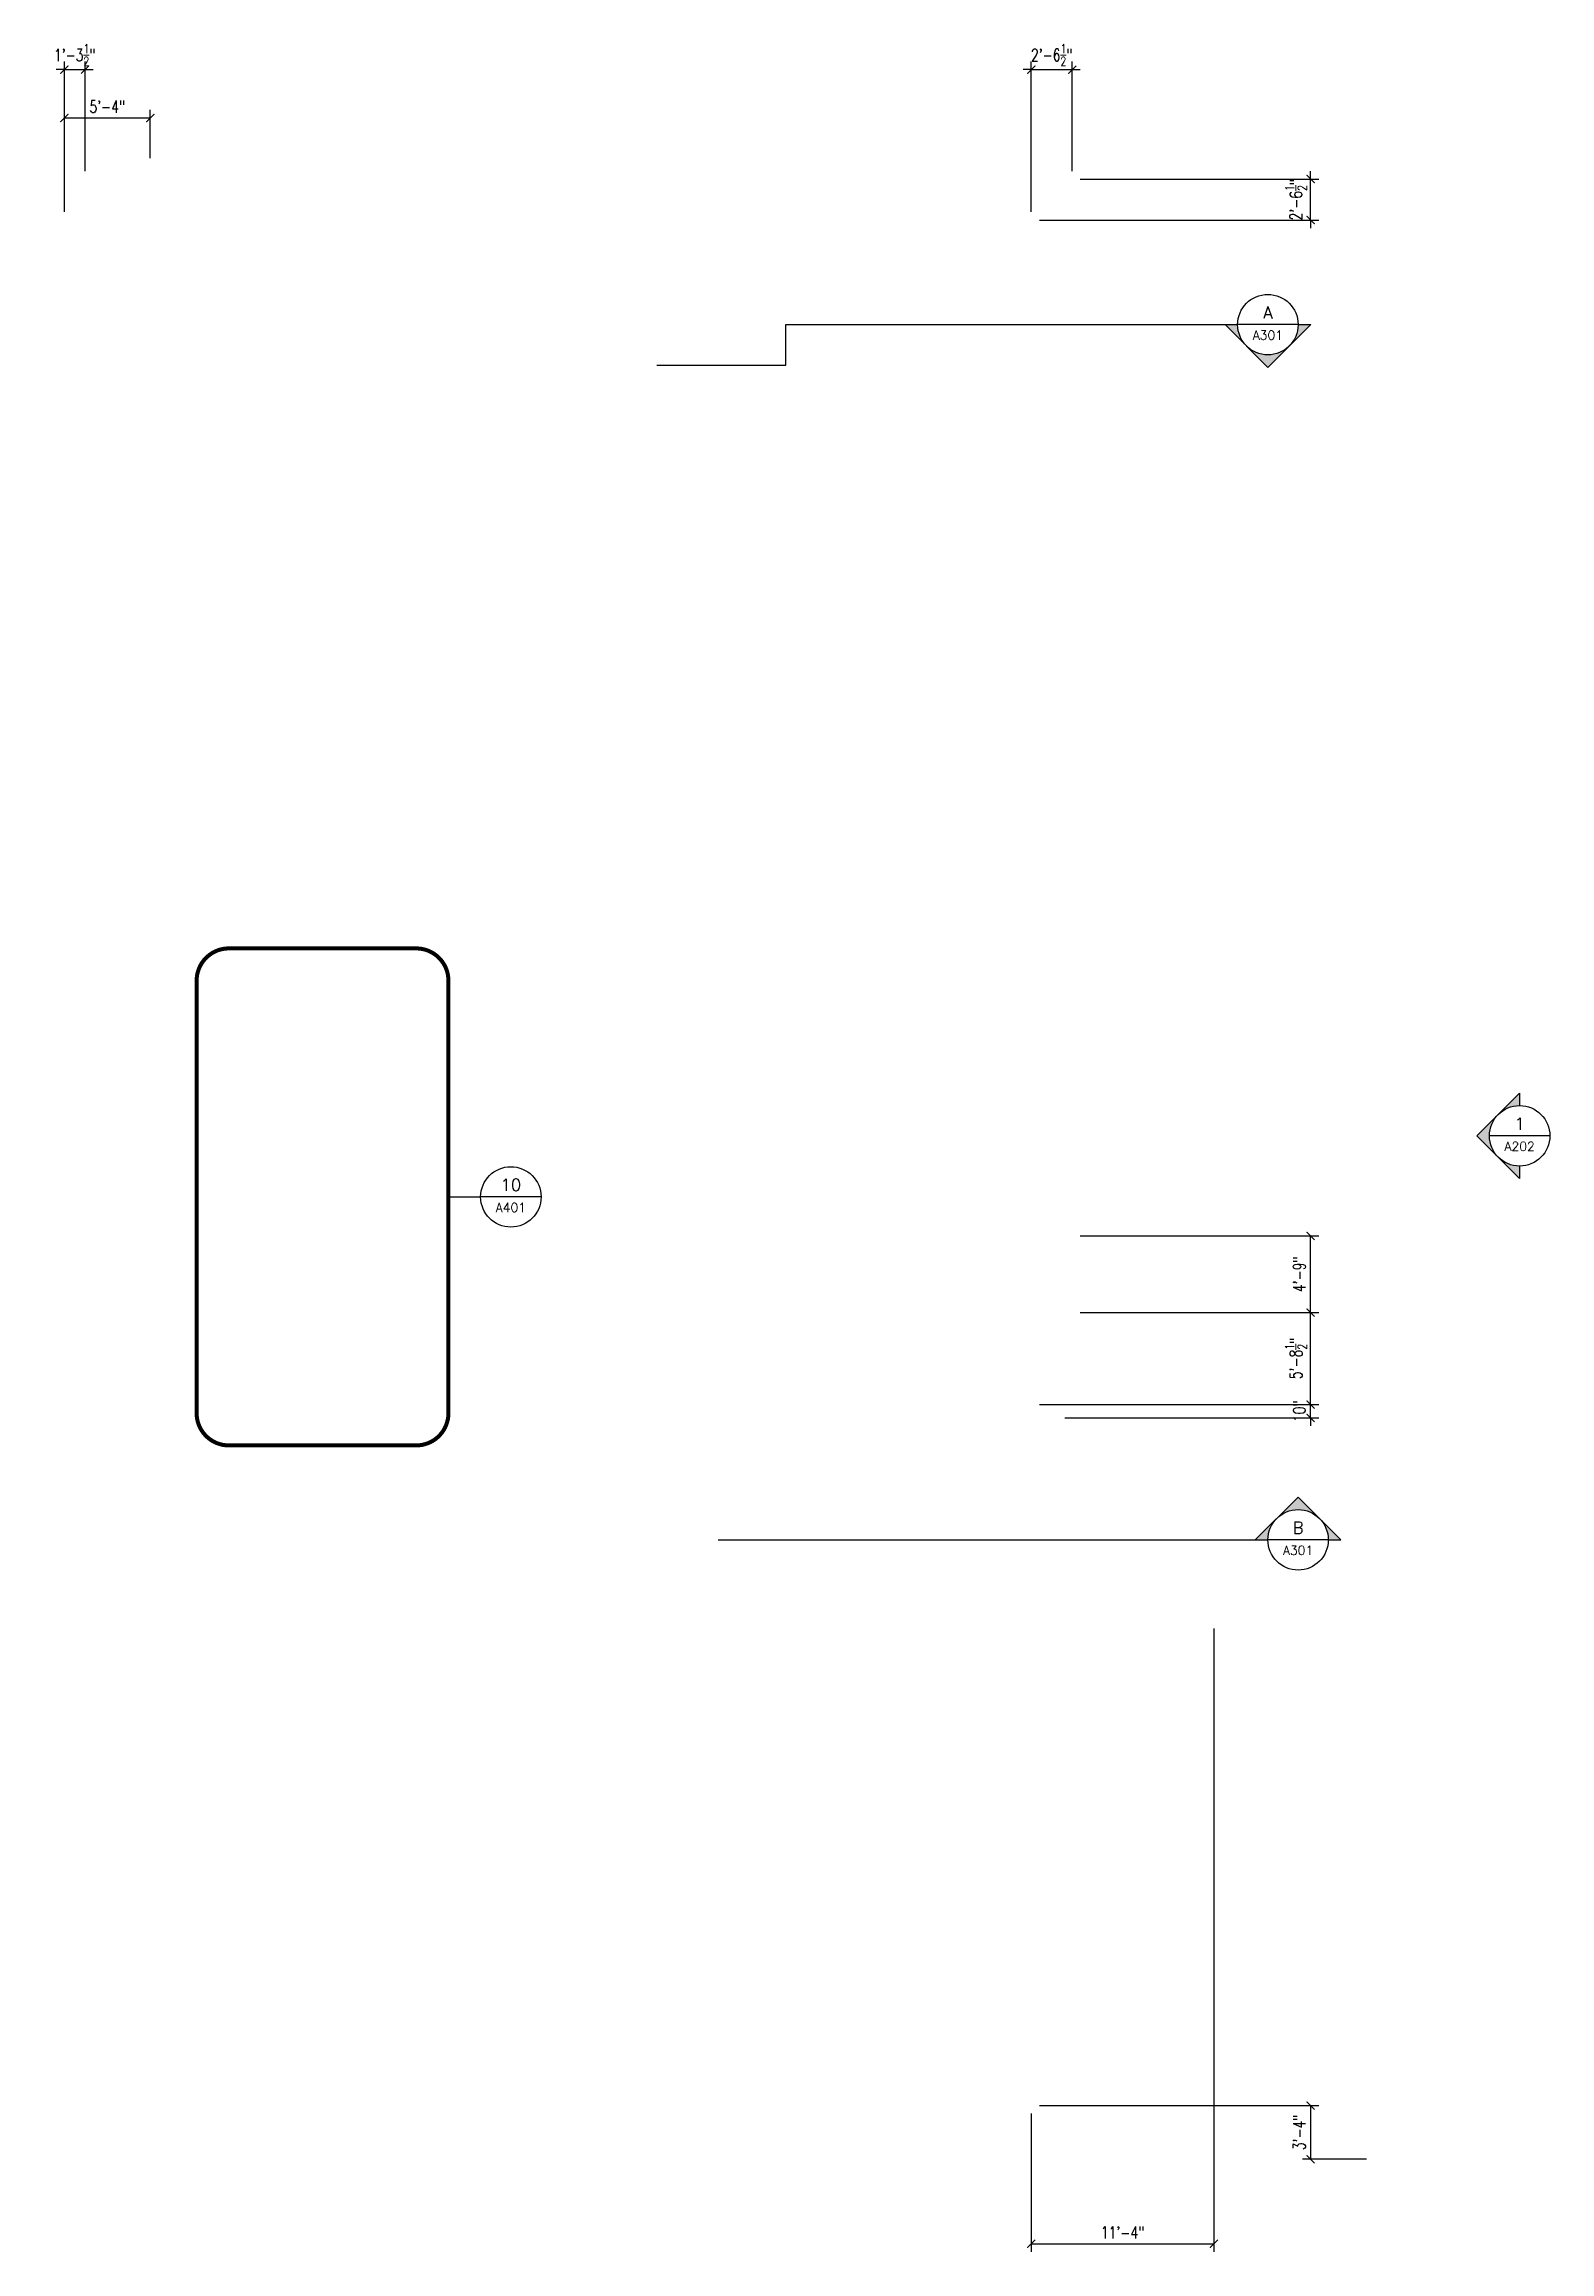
# Model space of a CAD drawing. Header units: inches. Extents: x -452 to 2906, y -206 to 1802.
# Drawn here: x 1785 to 2906, y 11 to 1655 of the extents above; entities that cross this region are included whole.
import ezdxf
from ezdxf.enums import TextEntityAlignment as Align

# ---------------------------------------------------------------- set-up
doc = ezdxf.new("R2010")
doc.units = ezdxf.units.IN
doc.header["$LTSCALE"] = 0.5
doc.header["$MEASUREMENT"] = 0
doc.linetypes.add('DASHED2', pattern=[0.375, 0.25, -0.125])
doc.layers.get('0').update_dxf_attribs({"lineweight": 18})
doc.layers.get('Defpoints').update_dxf_attribs({"color": 140, "lineweight": 18})
for name, color, linetype, lineweight in [('A-Anno-Dims', 211, 'Continuous', 18), ('A-Detl-Iden', 151, 'Continuous', 25), ('A-Elev-Iden', 151, 'Continuous', 25), ('A-Sect-Iden', 191, 'Continuous', 25)]:
    doc.layers.add(name, color=color, linetype=linetype, lineweight=lineweight)
doc.styles.add('Arch-Dim', font='romans.shx', dxfattribs={"width": 0.75})
doc.styles.add('RomanS', font='romans.shx')
doc.dimstyles.new('Aec-Arch-I-96', dxfattribs={"dimscale": 96, "dimtxt": 0.09375, "dimasz": 0.0625, "dimexe": 0.0625, "dimexo": 0.0625, "dimgap": 0.03125, "dimtad": 1, "dimdec": 4, "dimzin": 3, "dimdsep": 46, "dimlunit": 4, "dimtxsty": 'Arch-Dim', "dimblk": 'ARCHTICK', "dimcen": 0.09375, "dimazin": 2, "dimtfac": 0.75, "dimtdec": 4, "dimtix": 1, "dimtmove": 2, "dimatfit": 2, "dimfxl": 1, "dimtolj": 1, "dimtzin": 0, "dimarcsym": 0})

msp = doc.modelspace()

# ---------------------------------------------------------------- blocks, each defined once
blk = doc.blocks.new('_ArchTick')
at = {"color": 0, "linetype": 'ByBlock', "const_width": 0.15}
blk.add_lwpolyline([(-0.5, -0.5), (0.5, 0.5)], dxfattribs=at)
blk = doc.blocks.new('Anno_Detail_A2')
at = {"color": 0, "linetype": 'ByBlock', "lineweight": -2}
blk.add_line((2.5, 0), (-2.5, 0), dxfattribs=at)
blk.add_circle((0, 0), 2.5, dxfattribs=at)
at = {"color": 0, "linetype": 'ByBlock', "lineweight": -2, "style": 'RomanS'}
blk.add_attdef('NUMBER', text='', height=1, dxfattribs=at).set_placement((0, 0.5), align=Align.CENTER)
blk.add_attdef('SHEET', text='', height=0.75, dxfattribs=at).set_placement((0, -0.5), align=Align.TOP_CENTER)
blk = doc.blocks.new('Anno_Section_A2')
at = {"color": 0, "linetype": 'ByBlock', "lineweight": -2}
blk.add_line((2.5, 0), (-2.5, 0), dxfattribs=at)
blk.add_circle((0, 0), 2.5, dxfattribs=at)
at = {"color": 0, "linetype": 'ByBlock', "lineweight": -2, "style": 'RomanS'}
blk.add_attdef('NUMBER', text='', height=1, dxfattribs=at).set_placement((0, 0.5), align=Align.CENTER)
blk.add_attdef('SHEET', text='', height=0.75, dxfattribs=at).set_placement((0, -0.5), align=Align.TOP_CENTER)
blk = doc.blocks.new('Anno_Arrow_A2')
at = {"linetype": 'ByBlock', "lineweight": -2}
h = blk.add_hatch(color=0, dxfattribs=at)
h.paths.add_polyline_path([(-1.77, 1.77), (-3.54, 0), (-2.5, 0, -0.198912)])
h.paths.add_polyline_path([(0, 3.54), (-1.77, 1.77, -0.414214), (1.77, 1.77)])
h.paths.add_polyline_path([(2.37, 1.16), (2.25, 1.1, -0.114349), (2.5, 0), (3.54, 0)])
h.paths.add_polyline_path([(1.77, 1.77, -0.082683), (2.25, 1.1), (2.37, 1.16)])
at = {"color": 0, "linetype": 'ByBlock', "lineweight": -2}
blk.add_lwpolyline([(-2.5, 0), (-3.54, 0), (0, 3.54), (3.54, 0), (2.5, 0)], dxfattribs=at)
blk = doc.blocks.new('*D21')
at = {"layer": 'A-Anno-Dims', "color": 0, "lineweight": -2, "transparency": 16777216}
for p, q in [((1800, 1636), (1794, 1636)), ((1800, 1530), (1800, 1642)), ((1800, 1636), (1815.5, 1636)), ((1815.5, 1560.5), (1815.5, 1642)), ((1815.5, 1636), (1821.5, 1636))]:
    blk.add_line(p, q, dxfattribs=at)
at = {"layer": 'Defpoints', "color": 0, "transparency": 16777216}
for p in [(1815.5, 1636), (1815.5, 1554.5), (1800, 1524, -672)]:
    blk.add_point(p, dxfattribs=at)
at = {"layer": 'A-Anno-Dims', "color": 0, "lineweight": -2, "transparency": 16777216, "xscale": 6, "yscale": 6, "zscale": 6}
blk.add_blockref('_ArchTick', (1800, 1636), dxfattribs=at)
at = {"layer": 'A-Anno-Dims', "color": 0, "lineweight": -2, "transparency": 16777216, "xscale": 6, "yscale": 6, "zscale": 6, "rotation": 180}
blk.add_blockref('_ArchTick', (1815.5, 1636), dxfattribs=at)
at = {"layer": 'A-Anno-Dims', "color": 0, "transparency": 16777216, "insert": (1807.75, 1646.875), "char_height": 9, "attachment_point": 5, "style": 'Arch-Dim'}
blk.add_mtext('\\A1;1\'-3{\\H0.750000x;\\S1/2;}"', dxfattribs=at)
blk = doc.blocks.new('*D22')
at = {"layer": 'A-Anno-Dims', "color": 0, "lineweight": -2, "transparency": 16777216}
for p, q in [((1800, 1530), (1800, 1606)), ((1800, 1600), (1864, 1600)), ((1864, 1570), (1864, 1606))]:
    blk.add_line(p, q, dxfattribs=at)
at = {"layer": 'Defpoints', "color": 0, "transparency": 16777216}
for p in [(1864, 1600), (1864, 1564, -672), (1800, 1524, -672)]:
    blk.add_point(p, dxfattribs=at)
at = {"layer": 'A-Anno-Dims', "color": 0, "lineweight": -2, "transparency": 16777216, "xscale": 6, "yscale": 6, "zscale": 6, "rotation": 180}
blk.add_blockref('_ArchTick', (1800, 1600), dxfattribs=at)
at = {"layer": 'A-Anno-Dims', "color": 0, "lineweight": -2, "transparency": 16777216, "xscale": 6, "yscale": 6, "zscale": 6}
blk.add_blockref('_ArchTick', (1864, 1600), dxfattribs=at)
at = {"layer": 'A-Anno-Dims', "color": 0, "transparency": 16777216, "insert": (1832, 1608.4), "char_height": 9, "attachment_point": 5, "style": 'Arch-Dim'}
blk.add_mtext('\\A1;5\'-4"', dxfattribs=at)
blk = doc.blocks.new('*D23')
at = {"layer": 'A-Anno-Dims', "color": 0, "lineweight": -2, "transparency": 16777216}
for p, q in [((2520, 1636), (2514, 1636)), ((2520, 1530), (2520, 1642)), ((2520, 1636), (2550.5, 1636)), ((2550.5, 1560.5), (2550.5, 1642)), ((2550.5, 1636), (2556.5, 1636))]:
    blk.add_line(p, q, dxfattribs=at)
at = {"layer": 'Defpoints', "color": 0, "transparency": 16777216}
for p in [(2550.5, 1636), (2550.5, 1554.5), (2520, 1524, -672)]:
    blk.add_point(p, dxfattribs=at)
at = {"layer": 'A-Anno-Dims', "color": 0, "lineweight": -2, "transparency": 16777216, "xscale": 6, "yscale": 6, "zscale": 6}
blk.add_blockref('_ArchTick', (2520, 1636), dxfattribs=at)
at = {"layer": 'A-Anno-Dims', "color": 0, "lineweight": -2, "transparency": 16777216, "xscale": 6, "yscale": 6, "zscale": 6, "rotation": 180}
blk.add_blockref('_ArchTick', (2550.5, 1636), dxfattribs=at)
at = {"layer": 'A-Anno-Dims', "color": 0, "transparency": 16777216, "insert": (2535.25, 1646.875), "char_height": 9, "attachment_point": 5, "style": 'Arch-Dim'}
blk.add_mtext('\\A1;2\'-6{\\H0.750000x;\\S1/2;}"', dxfattribs=at)
blk = doc.blocks.new('*D24')
at = {"layer": 'A-Anno-Dims', "color": 0, "lineweight": -2, "transparency": 16777216}
for p, q in [((2556.5, 1554.5), (2734, 1554.5)), ((2728, 1554.5), (2728, 1560.5)), ((2728, 1524), (2728, 1554.5)), ((2526, 1524), (2734, 1524)), ((2728, 1524), (2728, 1518))]:
    blk.add_line(p, q, dxfattribs=at)
at = {"layer": 'Defpoints', "color": 0, "transparency": 16777216}
for p in [(2550.5, 1554.5), (2728, 1554.5), (2520, 1524, -672)]:
    blk.add_point(p, dxfattribs=at)
at = {"layer": 'A-Anno-Dims', "color": 0, "lineweight": -2, "transparency": 16777216, "xscale": 6, "yscale": 6, "zscale": 6}
for p, rotation in [((2728, 1554.5), 270), ((2728, 1524), 90)]:
    blk.add_blockref('_ArchTick', p, dxfattribs=dict(at, rotation=rotation))
at = {"layer": 'A-Anno-Dims', "color": 0, "transparency": 16777216, "insert": (2717.1, 1539.2), "char_height": 9, "attachment_point": 5, "rotation": 90, "style": 'Arch-Dim'}
blk.add_mtext('\\A1;2\'-6{\\H0.750000x;\\S1/2;}"', dxfattribs=at)
blk = doc.blocks.new('*D25')
at = {"layer": 'A-Anno-Dims', "color": 0, "lineweight": -2, "transparency": 16777216}
for p, q in [((2526, 642), (2734, 642)), ((2728, 642), (2728, 648)), ((2728, 632), (2728, 642)), ((2545, 632), (2734, 632)), ((2728, 632), (2728, 626))]:
    blk.add_line(p, q, dxfattribs=at)
at = {"layer": 'Defpoints', "color": 0, "transparency": 16777216}
for p in [(2520, 642, -672), (2728, 642), (2539, 632, -528.8)]:
    blk.add_point(p, dxfattribs=at)
at = {"layer": 'A-Anno-Dims', "color": 0, "lineweight": -2, "transparency": 16777216, "xscale": 6, "yscale": 6, "zscale": 6}
for p, rotation in [((2728, 642), 270), ((2728, 632), 90)]:
    blk.add_blockref('_ArchTick', p, dxfattribs=dict(at, rotation=rotation))
at = {"layer": 'A-Anno-Dims', "color": 0, "transparency": 16777216, "insert": (2719.6, 637), "char_height": 9, "attachment_point": 5, "rotation": 90, "style": 'Arch-Dim'}
blk.add_mtext('\\A1;10"', dxfattribs=at)
blk = doc.blocks.new('*D26')
at = {"layer": 'A-Anno-Dims', "color": 0, "lineweight": -2, "transparency": 16777216}
for p, q in [((2556.5, 710.5), (2734, 710.5)), ((2728, 642), (2728, 710.5)), ((2526, 642), (2734, 642))]:
    blk.add_line(p, q, dxfattribs=at)
at = {"layer": 'Defpoints', "color": 0, "transparency": 16777216}
for p in [(2550.5, 710.5), (2728, 710.5), (2520, 642, -672)]:
    blk.add_point(p, dxfattribs=at)
at = {"layer": 'A-Anno-Dims', "color": 0, "lineweight": -2, "transparency": 16777216, "xscale": 6, "yscale": 6, "zscale": 6}
for p, rotation in [((2728, 710.5), 90), ((2728, 642), 270)]:
    blk.add_blockref('_ArchTick', p, dxfattribs=dict(at, rotation=rotation))
at = {"layer": 'A-Anno-Dims', "color": 0, "transparency": 16777216, "insert": (2717.1, 676.3), "char_height": 9, "attachment_point": 5, "rotation": 90, "style": 'Arch-Dim'}
blk.add_mtext('\\A1;5\'-8{\\H0.750000x;\\S1/2;}"', dxfattribs=at)
blk = doc.blocks.new('*D27')
at = {"layer": 'A-Anno-Dims', "color": 0, "lineweight": -2, "transparency": 16777216}
for p, q in [((2556.5, 767.5), (2734, 767.5)), ((2728, 710.5), (2728, 767.5)), ((2556.5, 710.5), (2734, 710.5))]:
    blk.add_line(p, q, dxfattribs=at)
at = {"layer": 'Defpoints', "color": 0, "transparency": 16777216}
for p in [(2550.5, 767.5), (2728, 767.5), (2550.5, 710.5)]:
    blk.add_point(p, dxfattribs=at)
at = {"layer": 'A-Anno-Dims', "color": 0, "lineweight": -2, "transparency": 16777216, "xscale": 6, "yscale": 6, "zscale": 6}
for p, rotation in [((2728, 767.5), 90), ((2728, 710.5), 270)]:
    blk.add_blockref('_ArchTick', p, dxfattribs=dict(at, rotation=rotation))
at = {"layer": 'A-Anno-Dims', "color": 0, "transparency": 16777216, "insert": (2719.6, 739), "char_height": 9, "attachment_point": 5, "rotation": 90, "style": 'Arch-Dim'}
blk.add_mtext('\\A1;4\'-9"', dxfattribs=at)
blk = doc.blocks.new('*D28')
at = {"layer": 'A-Anno-Dims', "color": 0, "lineweight": -2, "transparency": 16777216}
for p, q in [((2526, 120), (2734, 120)), ((2728, 120), (2728, 80)), ((2769.6, 80), (2722, 80))]:
    blk.add_line(p, q, dxfattribs=at)
at = {"layer": 'Defpoints', "color": 0, "transparency": 16777216}
for p in [(2520, 120, -672), (2728, 80), (2775.6, 80)]:
    blk.add_point(p, dxfattribs=at)
at = {"layer": 'A-Anno-Dims', "color": 0, "lineweight": -2, "transparency": 16777216, "xscale": 6, "yscale": 6, "zscale": 6}
for p, rotation in [((2728, 120), 90), ((2728, 80), 270)]:
    blk.add_blockref('_ArchTick', p, dxfattribs=dict(at, rotation=rotation))
at = {"layer": 'A-Anno-Dims', "color": 0, "transparency": 16777216, "insert": (2719.6, 100), "char_height": 9, "attachment_point": 5, "rotation": 90, "style": 'Arch-Dim'}
blk.add_mtext('\\A1;3\'-4"', dxfattribs=at)
blk = doc.blocks.new('*D29')
at = {"layer": 'A-Anno-Dims', "color": 0, "lineweight": -2, "transparency": 16777216}
for p, q in [((2656, 475.3), (2656, 11)), ((2520, 114), (2520, 11)), ((2520, 17), (2656, 17))]:
    blk.add_line(p, q, dxfattribs=at)
at = {"layer": 'Defpoints', "color": 0, "transparency": 16777216}
for p in [(2656, 481.3, -528.8), (2520, 120, -672), (2656, 17)]:
    blk.add_point(p, dxfattribs=at)
at = {"layer": 'A-Anno-Dims', "color": 0, "lineweight": -2, "transparency": 16777216, "xscale": 6, "yscale": 6, "zscale": 6, "rotation": 180}
blk.add_blockref('_ArchTick', (2520, 17), dxfattribs=at)
at = {"layer": 'A-Anno-Dims', "color": 0, "lineweight": -2, "transparency": 16777216, "xscale": 6, "yscale": 6, "zscale": 6}
blk.add_blockref('_ArchTick', (2656, 17), dxfattribs=at)
at = {"layer": 'A-Anno-Dims', "color": 0, "transparency": 16777216, "insert": (2588, 25.4), "char_height": 9, "attachment_point": 5, "style": 'Arch-Dim'}
blk.add_mtext('\\A1;11\'-4"', dxfattribs=at)
blk = doc.blocks.new('Anno_Elevation_A2')
at = {"color": 0, "linetype": 'ByBlock', "lineweight": -2}
blk.add_line((2.5, 0), (-2.5, 0), dxfattribs=at)
blk.add_circle((0, 0), 2.5, dxfattribs=at)
at = {"color": 0, "linetype": 'ByBlock', "lineweight": -2, "style": 'RomanS'}
blk.add_attdef('NUMBER', text='', height=1, dxfattribs=at).set_placement((0, 0.5), align=Align.CENTER)
blk.add_attdef('SHEET', text='', height=0.75, dxfattribs=at).set_placement((0, -0.5), align=Align.TOP_CENTER)

# ---------------------------------------------------------------- dimensions: what is measured, and where the dimension line sits
at = {"layer": 'A-Anno-Dims'}
for base, p1, p2, picture, middle in [((1815.5, 1636), (1800, 1524, -672), (1815.5, 1554.5), '*D21', (1807.75, 1646.875)), ((2550.5, 1636), (2520, 1524, -672), (2550.5, 1554.5), '*D23', (2535.25, 1646.875)), ((1864, 1600), (1800, 1524, -672), (1864, 1564, -672), '*D22', (1832, 1608.35714)), ((2656, 17), (2520, 120, -672), (2656, 481.34945, -528.75), '*D29', (2588, 25.35714))]:
    dim = msp.add_linear_dim(base=base, p1=p1, p2=p2, dimstyle='Aec-Arch-I-96', dxfattribs=at)
    dim.commit()
    dim.dimension.update_dxf_attribs({"geometry": picture, "text_midpoint": middle})
for base, p1, p2, picture, middle in [((2728, 1554.5), (2520, 1524, -672), (2550.5, 1554.5), '*D24', (2717.125, 1539.25)), ((2728, 767.5), (2550.5, 710.5), (2550.5, 767.5), '*D27', (2719.64286, 739)), ((2728, 710.5), (2520, 642, -672), (2550.5, 710.5), '*D26', (2717.125, 676.25)), ((2728, 642), (2539, 632, -528.75), (2520, 642, -672), '*D25', (2719.64286, 637)), ((2728, 79.98364), (2520, 120, -672), (2775.63652, 79.98364), '*D28', (2719.64286, 99.99182))]:
    dim = msp.add_linear_dim(base=base, p1=p1, p2=p2, angle=90, dimstyle='Aec-Arch-I-96', dxfattribs=at)
    dim.commit()
    dim.dimension.update_dxf_attribs({"geometry": picture, "text_midpoint": middle})

# ---------------------------------------------------------------- linework, layer by layer
at = {"layer": 'A-Detl-Iden', "linetype": 'DASHED2', "const_width": 3, "flags": 128}
msp.add_lwpolyline([(1898.5, 635.5, 0.4142135624), (1922.5, 611.5), (2062, 611.5, 0.4142135624), (2086, 635.5), (2086, 957.625, 0.4142135624), (2062, 981.625), (1922.5, 981.625, 0.4142135624), (1898.5, 957.625)], format="xyb", close=True, dxfattribs=at)
at = {"layer": 'A-Sect-Iden'}
for points in [[(2241.125, 1416), (2337.125, 1416), (2337.125, 1446.125), (2673.68019, 1446.125)], [(2286.75, 541.2099), (2696.18019, 541.2099)]]:
    msp.add_lwpolyline(points, dxfattribs=at)

# ---------------------------------------------------------------- block references
at = {"layer": 'A-Detl-Iden', "xscale": 9, "yscale": 9, "zscale": 9}
msp.add_blockref('Anno_Detail_A2', (2132.5, 796.5625), dxfattribs=at).add_auto_attribs({'SHEET': 'A401', 'NUMBER': '10'})
at = {"layer": 'A-Elev-Iden', "xscale": 9, "yscale": 9, "zscale": 9, "rotation": 90}
msp.add_blockref('Anno_Arrow_A2', (2883.63652, 842.0625), dxfattribs=at)
at = {"layer": 'A-Elev-Iden', "xscale": 9, "yscale": 9, "zscale": 9}
msp.add_blockref('Anno_Elevation_A2', (2883.63652, 842.0625), dxfattribs=at).add_auto_attribs({'SHEET': 'A202', 'NUMBER': '1'})
at = {"layer": 'A-Sect-Iden', "xscale": 9, "yscale": 9, "zscale": 9}
for p, values in [((2696.18019, 1446.125), {'SHEET': 'A301', 'NUMBER': 'A'}), ((2718.68019, 541.2099), {'SHEET': 'A301', 'NUMBER': 'B'})]:
    msp.add_blockref('Anno_Section_A2', p, dxfattribs=at).add_auto_attribs(values)
at = {"layer": 'A-Sect-Iden', "xscale": 9, "yscale": 9, "zscale": 9, "rotation": 180}
msp.add_blockref('Anno_Arrow_A2', (2696.18019, 1446.125), dxfattribs=at)
at = {"layer": 'A-Sect-Iden', "xscale": -9, "yscale": 9, "zscale": 9}
msp.add_blockref('Anno_Arrow_A2', (2718.68019, 541.2099), dxfattribs=at)

msp.set_redraw_order([(e.dxf.handle, doc.entitydb.next_handle()) for e in msp.query("TEXT MTEXT ATTDEF DIMENSION ARC_DIMENSION")])  # texts and dimensions are drawn at this point

# ---------------------------------------------------------------- leaders
at = {"layer": 'A-Detl-Iden', "has_arrowhead": 0}
msp.add_leader([(2086, 796.5625), (2110, 796.5625)], dimstyle='Aec-Arch-I-96', dxfattribs=at)

doc.saveas('drawing.dxf')
